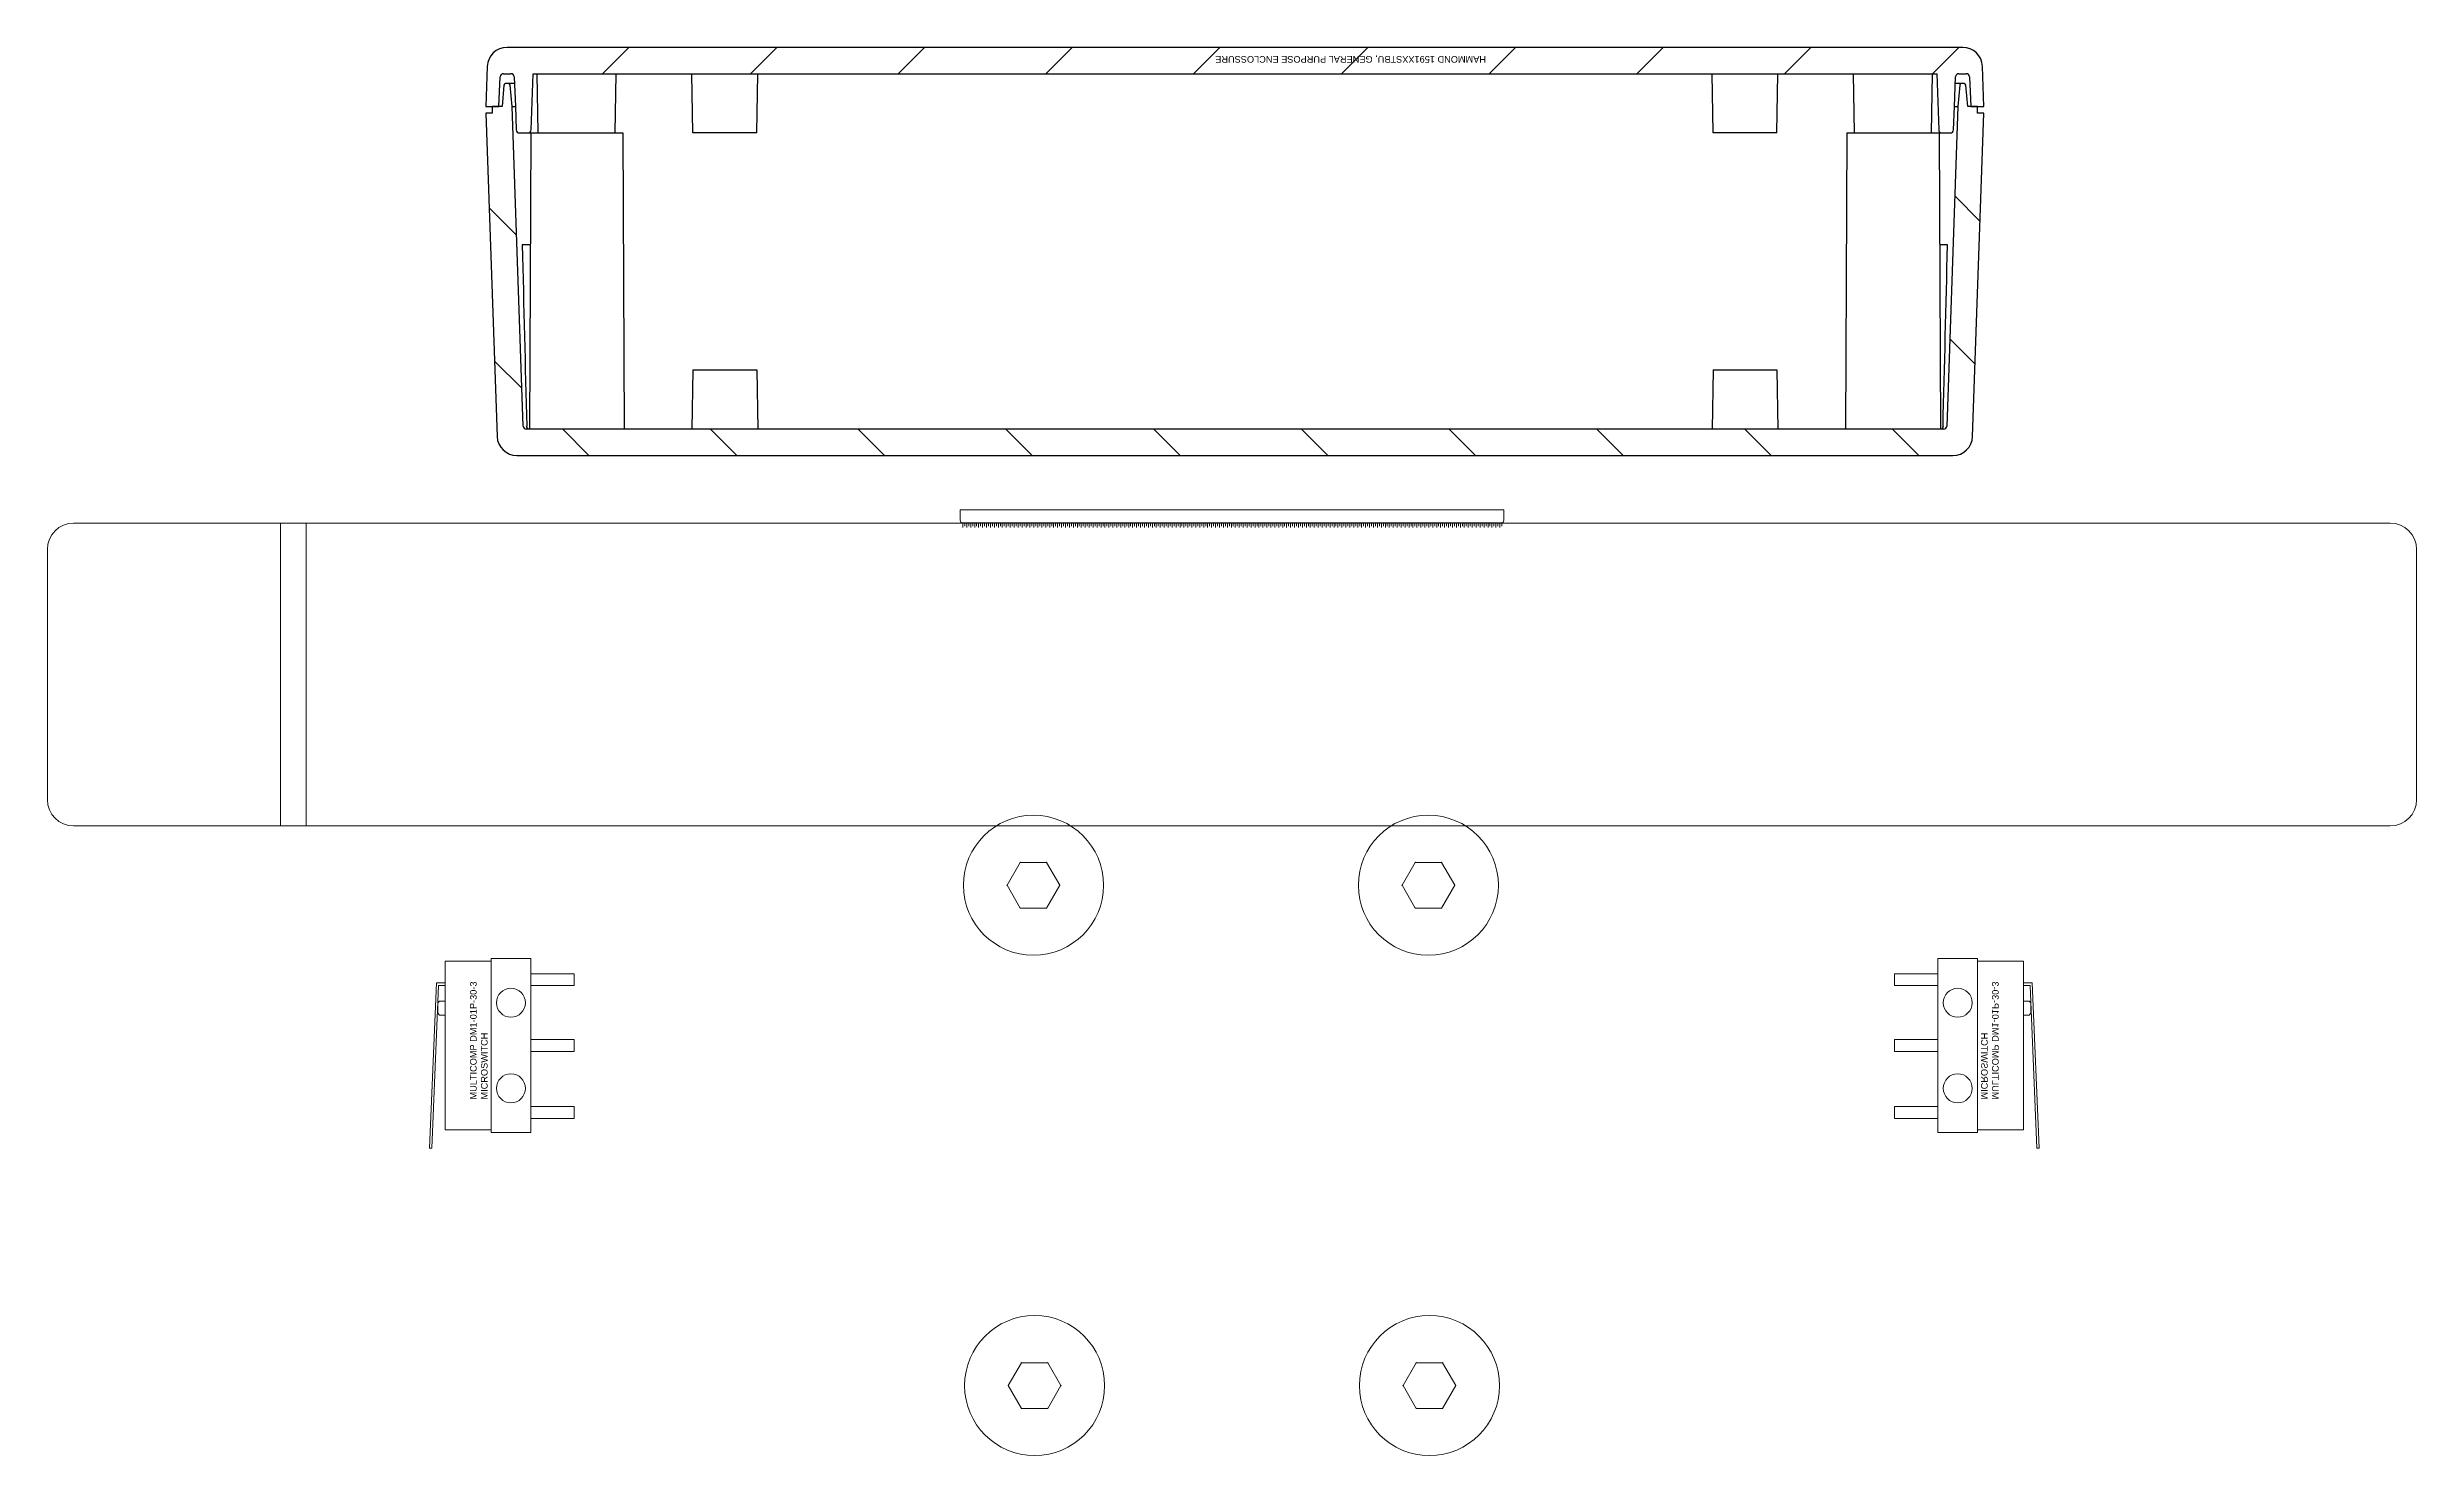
# Model space of a CAD drawing. Header units: millimetres. Extents: x -784753 to 2633, y -710 to 77802.
# Drawn here: x 1872.6 to 2052.6, y 1707.3 to 1814.3 of the extents above; entities that cross this region are included whole.
import ezdxf

# ---------------------------------------------------------------- set-up
doc = ezdxf.new("R2010")
doc.units = ezdxf.units.MM
doc.layers.add('1', color=253, linetype='Continuous', plot=False)
doc.layers.add('ATTRIBUUTIT', color=61, linetype='Continuous')
doc.styles.add('Note Text (ANSI)', font='ARIAL.TTF')

# ---------------------------------------------------------------- blocks, each defined once
blk = doc.blocks.new('MICROSWITCH-LEFT')
at = {"lineweight": 0}
for p, q in [((1274.55, 135.46), (1274.55, 131.96)), ((1274.55, 135.46), (1287.35, 135.46)), ((1288.75, 136.66), (1276.19, 136.12)), ((1276.19, 135.46), (1276.19, 136.12)), ((1276.39, 135.46), (1276.19, 135.46)), ((1276.39, 135.96), (1288.75, 136.46)), ((1276.39, 135.96), (1276.39, 135.46)), ((1277.57, 135.46), (1277.57, 135.81)), ((1277.77, 136.01), (1278.45, 136.01)), ((1278.65, 135.81), (1278.65, 135.46)), ((1287.35, 135.46), (1287.35, 131.96)), ((1288.75, 136.46), (1288.75, 136.66)), ((1274.35, 128.96), (1274.35, 131.96)), ((1287.55, 131.96), (1274.35, 131.96)), ((1287.55, 128.96), (1287.55, 131.96)), ((1274.55, 128.96), (1274.35, 128.96)), ((1274.55, 128.96), (1287.35, 128.96)), ((1280.95, 128.96), (1275.15, 128.96)), ((1275.5, 125.66), (1275.5, 128.96)), ((1280.95, 128.96), (1275.95, 128.96)), ((1275.95, 128.96), (1276.4, 128.96)), ((1276.4, 128.96), (1276.4, 125.66)), ((1280.95, 128.96), (1277.7, 128.96)), ((1280.5, 125.66), (1280.5, 128.96)), ((1280.95, 128.96), (1286.03, 128.96)), ((1280.95, 128.96), (1284.2, 128.96)), ((1281.4, 125.66), (1281.4, 128.96)), ((1285.58, 125.66), (1285.58, 128.96)), ((1286.48, 125.66), (1286.48, 128.96)), ((1287.35, 128.96), (1287.55, 128.96)), ((1287.35, 128.96), (1287.55, 128.96)), ((1275.95, 125.66), (1275.5, 125.66)), ((1276.4, 125.66), (1275.95, 125.66)), ((1280.95, 125.66), (1280.5, 125.66)), ((1280.95, 125.66), (1281.4, 125.66)), ((1286.03, 125.66), (1285.58, 125.66)), ((1286.03, 125.66), (1286.48, 125.66))]:
    blk.add_line(p, q, dxfattribs=at)
for centre in [(1277.7, 130.46), (1284.2, 130.46)]:
    blk.add_circle(centre, 1.1, dxfattribs=at)
for centre, start, end in [((1277.77, 135.81), 90, 180), ((1278.45, 135.81), 0, 90)]:
    blk.add_arc(centre, 0.2, start, end, dxfattribs=at)
at = {"layer": 'ATTRIBUUTIT', "lineweight": 0, "extrusion": (0, 0, -1), "insert": (1285.05, 133.57), "char_height": 0.5, "width": 10.9506, "attachment_point": 1, "text_direction": (-1, 0, 0), "style": 'Note Text (ANSI)'}
blk.add_mtext('MULTICOMP DM1-01P-30-3\\PMICROSWITCH', dxfattribs=at)
blk = doc.blocks.new('HAMMOND-1591XXBTBU-LEFT')
h = blk.add_hatch()
h.set_pattern_fill('ANSI31', color=256, scale=63.5, style=0)
h.set_pattern_definition([(45, (-524.946, -268.1784), (-5.61266, 5.61266), [])])
edge = h.paths.add_edge_path()
edge.add_ellipse((1.5, -0.05), major_axis=(0, 1.5), ratio=1, start_angle=0, end_angle=88)
edge.add_line((0, 0), (-0.11, -3.05))
edge.add_line((-0.11, -3.05), (0.38, -3.05))
edge.add_line((0.38, -3.05), (0.89, -3.05))
edge.add_line((0.89, -3.05), (0.99, -0.79))
edge.add_ellipse((1.24, -0.8), major_axis=(-0.25, 0.011), ratio=1, start_angle=272.5, end_angle=360, ccw=False)
edge.add_line((1.24, -0.55), (1.79, -0.55))
edge.add_ellipse((1.79, -0.8), major_axis=(0, 0.25), ratio=1, start_angle=272.5, end_angle=360, ccw=False)
edge.add_line((2.04, -0.79), (2.14, -3.05))
edge.add_line((2.14, -3.05), (2.2, -4.81))
edge.add_ellipse((2.45, -4.8), major_axis=(-0.25, -0.009), ratio=1, start_angle=0, end_angle=88)
edge.add_line((2.45, -5.05), (3.08, -5.05))
edge.add_ellipse((3.08, -4.8), major_axis=(0, -0.25), ratio=1, start_angle=0, end_angle=88)
edge.add_line((3.33, -4.81), (3.48, -0.55))
edge.add_line((3.48, -0.55), (110.12, -0.55))
edge.add_line((110.12, -0.55), (110.27, -4.81))
edge.add_ellipse((110.52, -4.8), major_axis=(-0.25, -0.009), ratio=1, start_angle=0, end_angle=88)
edge.add_line((110.52, -5.05), (111.15, -5.05))
edge.add_ellipse((111.15, -4.8), major_axis=(0, -0.25), ratio=1, start_angle=0, end_angle=88)
edge.add_line((111.4, -4.81), (111.46, -3.05))
edge.add_line((111.46, -3.05), (111.56, -0.79))
edge.add_ellipse((111.81, -0.8), major_axis=(-0.25, 0.011), ratio=1, start_angle=272.5, end_angle=360, ccw=False)
edge.add_line((111.81, -0.55), (112.36, -0.55))
edge.add_ellipse((112.36, -0.8), major_axis=(0, 0.25), ratio=1, start_angle=272.5, end_angle=360, ccw=False)
edge.add_line((112.61, -0.79), (112.71, -3.05))
edge.add_line((112.71, -3.05), (113.23, -3.05))
edge.add_line((113.23, -3.05), (113.71, -3.05))
edge.add_line((113.71, -3.05), (113.6, 0))
edge.add_ellipse((112.1, -0.05), major_axis=(0.05, -1.5), ratio=1, start_angle=90, end_angle=178)
edge.add_line((112.1, 1.45), (1.5, 1.45))
h = blk.add_hatch()
h.set_pattern_fill('ANSI31', color=256, scale=63.5, angle=-90, style=0)
h.set_pattern_definition([(-45, (-524.946, -268.1784), (5.61266, 5.61266), [])])
edge = h.paths.add_edge_path()
edge.add_line((113.23, -3.55), (113.23, -3.05))
edge.add_line((113.23, -3.05), (112.71, -3.05))
edge.add_line((112.71, -3.05), (112.48, -3.05))
edge.add_line((112.48, -3.05), (112.33, -1.42))
edge.add_ellipse((112.21, -1.43), major_axis=(0.125, 0.011), ratio=1, start_angle=360, end_angle=445)
edge.add_line((112.21, -1.3), (111.99, -1.3))
edge.add_ellipse((111.99, -1.43), major_axis=(0, 0.125), ratio=1, start_angle=0, end_angle=85)
edge.add_line((111.87, -1.42), (111.73, -3.05))
edge.add_line((111.73, -3.05), (110.88, -27.31))
edge.add_ellipse((110.63, -27.3), major_axis=(-0.009, -0.25), ratio=1, start_angle=2, end_angle=90, ccw=False)
edge.add_line((110.63, -27.55), (2.97, -27.55))
edge.add_ellipse((2.97, -27.3), major_axis=(-0.25, 0), ratio=1, start_angle=2, end_angle=90, ccw=False)
edge.add_line((2.72, -27.31), (1.88, -3.05))
edge.add_line((1.88, -3.05), (1.73, -1.42))
edge.add_ellipse((1.61, -1.43), major_axis=(0.125, 0.011), ratio=1, start_angle=360, end_angle=445)
edge.add_line((1.61, -1.3), (1.39, -1.3))
edge.add_ellipse((1.39, -1.43), major_axis=(0, 0.125), ratio=1, start_angle=0, end_angle=85)
edge.add_line((1.27, -1.42), (1.13, -3.05))
edge.add_line((1.13, -3.05), (0.89, -3.05))
edge.add_line((0.89, -3.05), (0.38, -3.05))
edge.add_line((0.38, -3.05), (0.38, -3.55))
edge.add_line((0.38, -3.55), (-0.11, -3.55))
edge.add_line((-0.11, -3.55), (0.75, -28.1))
edge.add_ellipse((2.25, -28.05), major_axis=(-0.05, 1.5), ratio=1, start_angle=90, end_angle=178)
edge.add_line((2.25, -29.55), (111.35, -29.55))
edge.add_ellipse((111.35, -28.05), major_axis=(0, -1.5), ratio=1, start_angle=0, end_angle=88)
edge.add_line((112.85, -28.1), (113.71, -3.55))
edge.add_line((113.71, -3.55), (113.23, -3.55))
for p, q in [((0, 0), (-0.11, -3.05)), ((112.1, 1.45), (1.5, 1.45)), ((113.71, -3.05), (113.6, 0)), ((0.89, -3.05), (0.99, -0.79)), ((1.27, -1.42), (1.13, -3.05)), ((1.24, -0.55), (1.79, -0.55)), ((1.61, -1.3), (1.39, -1.3)), ((2.07, -1.3), (1.61, -1.3)), ((1.88, -3.05), (1.73, -1.42)), ((2.04, -0.79), (2.14, -3.05)), ((3.33, -4.81), (3.48, -0.55)), ((3.48, -0.55), (110.12, -0.55)), ((3.88, -5.05), (3.8, -0.55)), ((9.72, -5.05), (9.8, -0.55)), ((15.63, -5.05), (15.55, -0.55)), ((20.47, -5.05), (20.55, -0.55)), ((93.13, -5.05), (93.05, -0.55)), ((97.97, -5.05), (98.05, -0.55)), ((103.88, -5.05), (103.8, -0.55)), ((109.72, -5.05), (109.8, -0.55)), ((110.12, -0.55), (110.27, -4.81)), ((111.46, -3.05), (111.56, -0.79)), ((111.99, -1.3), (111.54, -1.3)), ((111.87, -1.42), (111.73, -3.05)), ((111.81, -0.55), (112.36, -0.55)), ((112.21, -1.3), (111.99, -1.3)), ((112.48, -3.05), (112.33, -1.42)), ((112.61, -0.79), (112.71, -3.05)), ((-0.11, -3.05), (0.89, -3.05)), ((0.38, -3.55), (-0.11, -3.55)), ((-0.11, -3.55), (0.75, -28.1)), ((1.13, -3.05), (0.38, -3.05)), ((0.38, -3.05), (0.38, -3.55)), ((2.72, -27.31), (1.88, -3.05)), ((1.88, -3.05), (2.14, -3.05)), ((2.14, -3.05), (2.2, -4.81)), ((111.73, -3.05), (110.88, -27.31)), ((111.4, -4.81), (111.46, -3.05)), ((111.46, -3.05), (111.73, -3.05)), ((113.23, -3.05), (112.48, -3.05)), ((112.71, -3.05), (113.71, -3.05)), ((112.85, -28.1), (113.71, -3.55)), ((113.23, -3.55), (113.23, -3.05)), ((113.71, -3.55), (113.23, -3.55)), ((2.45, -5.05), (3.08, -5.05)), ((3.08, -5.05), (3.3, -5.05)), ((3.3, -5.05), (3.2, -27.55)), ((3.3, -5.05), (10.3, -5.05)), ((10.3, -5.05), (10.4, -27.55)), ((20.47, -5.05), (15.63, -5.05)), ((97.97, -5.05), (93.13, -5.05)), ((103.3, -5.05), (103.2, -27.55)), ((103.3, -5.05), (110.3, -5.05)), ((110.3, -5.05), (110.4, -27.55)), ((110.3, -5.05), (110.52, -5.05)), ((110.52, -5.05), (111.15, -5.05)), ((3.26, -13.55), (2.66, -13.55)), ((110.94, -13.55), (110.34, -13.55)), ((15.63, -23.05), (15.55, -27.55)), ((15.63, -23.05), (20.47, -23.05)), ((20.47, -23.05), (20.55, -27.55)), ((93.13, -23.05), (93.05, -27.55)), ((93.13, -23.05), (97.97, -23.05)), ((97.97, -23.05), (98.05, -27.55)), ((110.63, -27.55), (2.97, -27.55)), ((2.25, -29.55), (111.35, -29.55))]:
    blk.add_line(p, q)
at = {"flags": 128}
for points in [[(3.18, -27.55), (3.17, -27.55), (3.16, -27.55), (3.15, -27.55), (3.14, -27.54), (3.13, -27.54), (3.12, -27.54), (3.11, -27.53), (3.1, -27.52), (3.09, -27.51), (3.08, -27.5), (3.07, -27.5), (3.06, -27.48), (3.05, -27.47), (3.04, -27.46), (3.04, -27.45), (3.03, -27.44), (3.02, -27.42), (3.02, -27.41), (3.01, -27.39), (3.01, -27.38), (3.01, -27.36), (3.01, -27.35), (3, -27.33), (3, -27.31)], [(110.6, -27.31), (110.6, -27.33), (110.6, -27.35), (110.59, -27.36), (110.59, -27.38), (110.59, -27.39), (110.58, -27.41), (110.58, -27.42), (110.57, -27.44), (110.57, -27.45), (110.56, -27.46), (110.55, -27.47), (110.54, -27.48), (110.53, -27.5), (110.53, -27.5), (110.52, -27.51), (110.51, -27.52), (110.5, -27.53), (110.49, -27.54), (110.47, -27.54), (110.46, -27.54), (110.45, -27.55), (110.44, -27.55), (110.43, -27.55), (110.42, -27.55)]]:
    blk.add_lwpolyline(points, dxfattribs=at)
for centre, radius, start, end in [((1.5, -0.05), 1.5, 90, 178), ((112.1, -0.05), 1.5, 2, 90), ((1.24, -0.8), 0.25, 90, 177.5), ((1.39, -1.43), 0.125, 90, 175), ((1.61, -1.43), 0.125, 5, 90), ((1.79, -0.8), 0.25, 2.5, 90), ((111.81, -0.8), 0.25, 90, 177.5), ((111.99, -1.43), 0.125, 90, 175), ((112.21, -1.43), 0.125, 5, 90), ((112.36, -0.8), 0.25, 2.5, 90), ((2.45, -4.8), 0.25, 182, 270), ((3.08, -4.8), 0.25, 270, 358), ((110.52, -4.8), 0.25, 182, 270), ((111.15, -4.8), 0.25, 270, 358), ((2.25, -28.05), 1.5, 182, 270), ((2.97, -27.3), 0.25, 182, 270), ((110.63, -27.3), 0.25, 270, 358), ((111.35, -28.05), 1.5, 270, 358)]:
    blk.add_arc(centre, radius, start, end)
for centre, major_axis, start_param, end_param in [((3.73, 1.09), (-2.59, 114.58), 1.698683, 1.821053), ((109.87, 1.09), (2.59, 114.58), 4.462133, 4.584503)]:
    blk.add_ellipse(centre, major_axis=major_axis, ratio=0.012351, start_param=start_param, end_param=end_param)
at = {"layer": 'ATTRIBUUTIT', "lineweight": 0, "insert": (75.88, 0.29), "char_height": 2.5, "width": 43.6242, "attachment_point": 1, "rotation": 180, "style": 'Note Text (ANSI)'}
blk.add_mtext('{\\fArial|b0|i0|c0|p0;\\H0.2x;HAMMOND 1591XXSTBU, GENERAL PURPOSE ENCLOSSURE}', dxfattribs=at)
blk = doc.blocks.new('M5-FLATHEAD-TOP')
at = {"lineweight": 0}
for p, q in [((1017.72, 165.82), (1016.72, 164.09)), ((1019.72, 165.82), (1017.72, 165.82)), ((1020.72, 164.09), (1019.72, 165.82)), ((1016.72, 164.09), (1017.72, 162.36)), ((1019.72, 162.36), (1020.72, 164.09)), ((1017.72, 162.36), (1019.72, 162.36))]:
    blk.add_line(p, q, dxfattribs=at)
blk.add_circle((1018.72, 164.09), 5.32, dxfattribs=at)
for p in [(1017.72, 165.82), (1019.72, 165.82), (1016.72, 164.09), (1020.72, 164.09), (1017.72, 162.36), (1019.72, 162.36)]:
    blk.add_point(p, dxfattribs=at)
blk = doc.blocks.new('AKKU-BOTTOMS')
at = {"layer": '1', "lineweight": 0}
for p, q in [((1299.02, -75.81), (1475.02, -75.81)), ((1314.74, -75.81), (1314.74, -98.81)), ((1316.69, -75.81), (1316.69, -98.81)), ((1297.02, -96.81), (1297.02, -77.81)), ((1477.02, -77.81), (1477.02, -96.81)), ((1475.02, -98.81), (1299.02, -98.81))]:
    blk.add_line(p, q, dxfattribs=at)
for centre, start, end in [((1299.02, -77.81), 90, 180), ((1475.02, -77.81), 0, 90), ((1299.02, -96.81), 180, 270), ((1475.02, -96.81), 270, 0)]:
    blk.add_arc(centre, 2, start, end, dxfattribs=at)
blk = doc.blocks.new('TARRATEIPPI-LEFT')
at = {"lineweight": 0}
for p, q in [((980.38, 223.71), (979.58, 223.71)), ((979.58, 223.71), (979.58, 182.41)), ((980.58, 223.56), (980.83, 223.56)), ((980.58, 182.61), (980.58, 223.51)), ((980.58, 223.41), (980.92, 223.41)), ((980.58, 223.26), (980.83, 223.26)), ((980.58, 223.11), (980.92, 223.11)), ((980.58, 222.96), (980.83, 222.96)), ((980.58, 222.81), (980.92, 222.81)), ((980.58, 222.66), (980.83, 222.66)), ((980.58, 222.51), (980.92, 222.51)), ((980.58, 222.36), (980.83, 222.36)), ((980.58, 222.21), (980.92, 222.21)), ((980.58, 222.06), (980.83, 222.06)), ((980.58, 221.91), (980.92, 221.91)), ((980.58, 221.76), (980.83, 221.76)), ((980.58, 221.61), (980.92, 221.61)), ((980.58, 221.46), (980.83, 221.46)), ((980.58, 221.31), (980.92, 221.31)), ((980.58, 221.16), (980.83, 221.16)), ((980.58, 221.01), (980.92, 221.01)), ((980.58, 220.86), (980.83, 220.86)), ((980.58, 220.71), (980.92, 220.71)), ((980.58, 220.56), (980.83, 220.56)), ((980.58, 220.41), (980.92, 220.41)), ((980.58, 220.26), (980.83, 220.26)), ((980.58, 220.11), (980.92, 220.11)), ((980.58, 219.96), (980.83, 219.96)), ((980.58, 219.81), (980.92, 219.81)), ((980.58, 219.66), (980.83, 219.66)), ((980.58, 219.51), (980.92, 219.51)), ((980.58, 219.36), (980.83, 219.36)), ((980.58, 219.21), (980.92, 219.21)), ((980.58, 219.06), (980.83, 219.06)), ((980.58, 218.91), (980.92, 218.91)), ((980.58, 218.76), (980.83, 218.76)), ((980.58, 218.61), (980.92, 218.61)), ((980.58, 218.46), (980.83, 218.46)), ((980.58, 218.31), (980.92, 218.31)), ((980.58, 218.16), (980.83, 218.16)), ((980.58, 218.01), (980.92, 218.01)), ((980.58, 217.86), (980.83, 217.86)), ((980.58, 217.71), (980.92, 217.71)), ((980.58, 217.56), (980.83, 217.56)), ((980.58, 217.41), (980.92, 217.41)), ((980.58, 217.26), (980.83, 217.26)), ((980.58, 217.11), (980.92, 217.11)), ((980.58, 216.96), (980.83, 216.96)), ((980.58, 216.81), (980.92, 216.81)), ((980.58, 216.66), (980.83, 216.66)), ((980.58, 216.51), (980.92, 216.51)), ((980.58, 216.36), (980.83, 216.36)), ((980.58, 216.21), (980.92, 216.21)), ((980.58, 216.06), (980.83, 216.06)), ((980.58, 215.91), (980.92, 215.91)), ((980.58, 215.76), (980.83, 215.76)), ((980.58, 215.61), (980.92, 215.61)), ((980.58, 215.46), (980.83, 215.46)), ((980.58, 215.31), (980.92, 215.31)), ((980.58, 215.16), (980.83, 215.16)), ((980.58, 215.01), (980.92, 215.01)), ((980.58, 214.86), (980.83, 214.86)), ((980.58, 214.71), (980.92, 214.71)), ((980.58, 214.56), (980.83, 214.56)), ((980.58, 214.41), (980.92, 214.41)), ((980.58, 214.26), (980.83, 214.26)), ((980.58, 214.11), (980.92, 214.11)), ((980.58, 213.96), (980.83, 213.96)), ((980.58, 213.81), (980.92, 213.81)), ((980.58, 213.66), (980.83, 213.66)), ((980.58, 213.51), (980.92, 213.51)), ((980.58, 213.36), (980.83, 213.36)), ((980.58, 213.21), (980.92, 213.21)), ((980.58, 213.06), (980.83, 213.06)), ((980.58, 212.91), (980.92, 212.91)), ((980.58, 212.76), (980.83, 212.76)), ((980.58, 212.61), (980.92, 212.61)), ((980.58, 212.46), (980.83, 212.46)), ((980.58, 212.31), (980.92, 212.31)), ((980.58, 212.16), (980.83, 212.16)), ((980.58, 212.01), (980.92, 212.01)), ((980.58, 211.86), (980.83, 211.86)), ((980.58, 211.71), (980.92, 211.71)), ((980.58, 211.56), (980.83, 211.56)), ((980.58, 211.41), (980.92, 211.41)), ((980.58, 211.26), (980.83, 211.26)), ((980.58, 211.11), (980.92, 211.11)), ((980.58, 210.96), (980.83, 210.96)), ((980.58, 210.81), (980.92, 210.81)), ((980.58, 210.66), (980.83, 210.66)), ((980.58, 210.51), (980.92, 210.51)), ((980.58, 210.36), (980.83, 210.36)), ((980.58, 210.21), (980.92, 210.21)), ((980.58, 210.06), (980.83, 210.06)), ((980.58, 209.91), (980.92, 209.91)), ((980.58, 209.76), (980.83, 209.76)), ((980.58, 209.61), (980.92, 209.61)), ((980.58, 209.46), (980.83, 209.46)), ((980.58, 209.31), (980.92, 209.31)), ((980.58, 209.16), (980.83, 209.16)), ((980.58, 209.01), (980.92, 209.01)), ((980.58, 208.86), (980.83, 208.86)), ((980.58, 208.71), (980.92, 208.71)), ((980.58, 208.56), (980.83, 208.56)), ((980.58, 208.41), (980.92, 208.41)), ((980.58, 208.26), (980.83, 208.26)), ((980.58, 208.11), (980.92, 208.11)), ((980.58, 207.96), (980.83, 207.96)), ((980.58, 207.81), (980.92, 207.81)), ((980.58, 207.66), (980.83, 207.66)), ((980.58, 207.51), (980.92, 207.51)), ((980.58, 207.36), (980.83, 207.36)), ((980.58, 207.21), (980.92, 207.21)), ((980.58, 207.06), (980.83, 207.06)), ((980.58, 206.91), (980.92, 206.91)), ((980.58, 206.76), (980.83, 206.76)), ((980.58, 206.61), (980.92, 206.61)), ((980.58, 206.46), (980.83, 206.46)), ((980.58, 206.31), (980.92, 206.31)), ((980.58, 206.16), (980.83, 206.16)), ((980.58, 206.01), (980.92, 206.01)), ((980.58, 205.86), (980.83, 205.86)), ((980.58, 205.71), (980.92, 205.71)), ((980.58, 205.56), (980.83, 205.56)), ((980.58, 205.41), (980.92, 205.41)), ((980.58, 205.26), (980.83, 205.26)), ((980.58, 205.11), (980.92, 205.11)), ((980.58, 204.96), (980.83, 204.96)), ((980.58, 204.81), (980.92, 204.81)), ((980.58, 204.66), (980.83, 204.66)), ((980.58, 204.51), (980.92, 204.51)), ((980.58, 204.36), (980.83, 204.36)), ((980.58, 204.21), (980.92, 204.21)), ((980.58, 204.06), (980.83, 204.06)), ((980.58, 203.91), (980.92, 203.91)), ((980.58, 203.76), (980.83, 203.76)), ((980.58, 203.61), (980.92, 203.61)), ((980.58, 203.46), (980.83, 203.46)), ((980.58, 203.31), (980.92, 203.31)), ((980.58, 203.16), (980.83, 203.16)), ((980.58, 203.01), (980.92, 203.01)), ((980.58, 202.86), (980.83, 202.86)), ((980.58, 202.71), (980.92, 202.71)), ((980.58, 202.56), (980.83, 202.56)), ((980.58, 202.41), (980.92, 202.41)), ((980.58, 202.26), (980.83, 202.26)), ((980.58, 202.11), (980.92, 202.11)), ((980.58, 201.96), (980.83, 201.96)), ((980.58, 201.81), (980.92, 201.81)), ((980.58, 201.66), (980.83, 201.66)), ((980.58, 201.51), (980.92, 201.51)), ((980.58, 201.36), (980.83, 201.36)), ((980.58, 201.21), (980.92, 201.21)), ((980.58, 201.06), (980.83, 201.06)), ((980.58, 200.91), (980.92, 200.91)), ((980.58, 200.76), (980.83, 200.76)), ((980.58, 200.61), (980.92, 200.61)), ((980.58, 200.46), (980.83, 200.46)), ((980.58, 200.31), (980.92, 200.31)), ((980.58, 200.16), (980.83, 200.16)), ((980.58, 200.01), (980.92, 200.01)), ((980.58, 199.86), (980.83, 199.86)), ((980.58, 199.71), (980.92, 199.71)), ((980.58, 199.56), (980.83, 199.56)), ((980.58, 199.41), (980.92, 199.41)), ((980.58, 199.26), (980.83, 199.26)), ((980.58, 199.11), (980.92, 199.11)), ((980.58, 198.96), (980.83, 198.96)), ((980.58, 198.81), (980.92, 198.81)), ((980.58, 198.66), (980.83, 198.66)), ((980.58, 198.51), (980.92, 198.51)), ((980.58, 198.36), (980.83, 198.36)), ((980.58, 198.21), (980.92, 198.21)), ((980.58, 198.06), (980.83, 198.06)), ((980.58, 197.91), (980.92, 197.91)), ((980.58, 197.76), (980.83, 197.76)), ((980.58, 197.61), (980.92, 197.61)), ((980.58, 197.46), (980.83, 197.46)), ((980.58, 197.31), (980.92, 197.31)), ((980.58, 197.16), (980.83, 197.16)), ((980.58, 197.01), (980.92, 197.01)), ((980.58, 196.86), (980.83, 196.86)), ((980.58, 196.71), (980.92, 196.71)), ((980.58, 196.56), (980.83, 196.56)), ((980.58, 196.41), (980.92, 196.41)), ((980.58, 196.26), (980.83, 196.26)), ((980.58, 196.11), (980.92, 196.11)), ((980.58, 195.96), (980.83, 195.96)), ((980.58, 195.81), (980.92, 195.81)), ((980.58, 195.66), (980.83, 195.66)), ((980.58, 195.51), (980.92, 195.51)), ((980.58, 195.36), (980.83, 195.36)), ((980.58, 195.21), (980.92, 195.21)), ((980.58, 195.06), (980.83, 195.06)), ((980.58, 194.91), (980.92, 194.91)), ((980.58, 194.76), (980.83, 194.76)), ((980.58, 194.61), (980.92, 194.61)), ((980.58, 194.46), (980.83, 194.46)), ((980.58, 194.31), (980.92, 194.31)), ((980.58, 194.16), (980.83, 194.16)), ((980.58, 194.01), (980.92, 194.01)), ((980.58, 193.86), (980.83, 193.86)), ((980.58, 193.71), (980.92, 193.71)), ((980.58, 193.56), (980.83, 193.56)), ((980.58, 193.41), (980.92, 193.41)), ((980.58, 193.26), (980.83, 193.26)), ((980.58, 193.11), (980.92, 193.11)), ((980.58, 192.96), (980.83, 192.96)), ((980.58, 192.81), (980.92, 192.81)), ((980.58, 192.66), (980.83, 192.66)), ((980.58, 192.51), (980.92, 192.51)), ((980.58, 192.36), (980.83, 192.36)), ((980.58, 192.21), (980.92, 192.21)), ((980.58, 192.06), (980.83, 192.06)), ((980.58, 191.91), (980.92, 191.91)), ((980.58, 191.76), (980.83, 191.76)), ((980.58, 191.61), (980.92, 191.61)), ((980.58, 191.46), (980.83, 191.46)), ((980.58, 191.31), (980.92, 191.31)), ((980.58, 191.16), (980.83, 191.16)), ((980.58, 191.01), (980.92, 191.01)), ((980.58, 190.86), (980.83, 190.86)), ((980.58, 190.71), (980.92, 190.71)), ((980.58, 190.56), (980.83, 190.56)), ((980.58, 190.41), (980.92, 190.41)), ((980.58, 190.26), (980.83, 190.26)), ((980.58, 190.11), (980.92, 190.11)), ((980.58, 189.96), (980.83, 189.96)), ((980.58, 189.81), (980.92, 189.81)), ((980.58, 189.66), (980.83, 189.66)), ((980.58, 189.51), (980.92, 189.51)), ((980.58, 189.36), (980.83, 189.36)), ((980.58, 189.21), (980.92, 189.21)), ((980.58, 189.06), (980.83, 189.06)), ((980.58, 188.91), (980.92, 188.91)), ((980.58, 188.76), (980.83, 188.76)), ((980.58, 188.61), (980.92, 188.61)), ((980.58, 188.46), (980.83, 188.46)), ((980.58, 188.31), (980.92, 188.31)), ((980.58, 188.16), (980.83, 188.16)), ((980.58, 188.01), (980.92, 188.01)), ((980.58, 187.86), (980.83, 187.86)), ((980.58, 187.71), (980.92, 187.71)), ((980.58, 187.56), (980.83, 187.56)), ((980.58, 187.41), (980.92, 187.41)), ((980.58, 187.26), (980.83, 187.26)), ((980.58, 187.11), (980.92, 187.11)), ((980.58, 186.96), (980.83, 186.96)), ((980.58, 186.81), (980.92, 186.81)), ((980.58, 186.66), (980.83, 186.66)), ((980.58, 186.51), (980.92, 186.51)), ((980.58, 186.36), (980.83, 186.36)), ((980.58, 186.21), (980.92, 186.21)), ((980.58, 186.06), (980.83, 186.06)), ((980.58, 185.91), (980.92, 185.91)), ((980.58, 185.76), (980.83, 185.76)), ((980.58, 185.61), (980.92, 185.61)), ((980.58, 185.46), (980.83, 185.46)), ((980.58, 185.31), (980.92, 185.31)), ((980.58, 185.16), (980.83, 185.16)), ((980.58, 185.01), (980.92, 185.01)), ((980.58, 184.86), (980.83, 184.86)), ((980.58, 184.71), (980.92, 184.71)), ((980.58, 184.56), (980.83, 184.56)), ((980.58, 184.41), (980.92, 184.41)), ((980.58, 184.26), (980.83, 184.26)), ((980.58, 184.11), (980.92, 184.11)), ((980.58, 183.96), (980.83, 183.96)), ((980.58, 183.81), (980.92, 183.81)), ((980.58, 183.66), (980.83, 183.66)), ((979.58, 182.41), (979.58, 182.41)), ((979.58, 182.41), (980.38, 182.41)), ((980.58, 183.51), (980.92, 183.51)), ((980.58, 183.36), (980.83, 183.36)), ((980.58, 183.21), (980.92, 183.21)), ((980.58, 183.06), (980.83, 183.06)), ((980.58, 182.91), (980.92, 182.91)), ((980.58, 182.76), (980.83, 182.76)), ((980.58, 182.61), (980.92, 182.61))]:
    blk.add_line(p, q, dxfattribs=at)
for centre, start, end in [((980.38, 223.51), 0, 90), ((980.38, 182.61), 270, 0)]:
    blk.add_arc(centre, 0.2, start, end, dxfattribs=at)

msp = doc.modelspace()

# ---------------------------------------------------------------- block references
at = {"lineweight": 0}
for name, p in [('HAMMOND-1591XXBTBU-LEFT', (1905.981, 1812.854)), ('AKKU-BOTTOMS', (575.538, 1853.981)), ('M5-FLATHEAD-TOP', (928.76, 1586.579)), ('M5-FLATHEAD-TOP', (958.76, 1586.579)), ('M5-FLATHEAD-TOP', (928.845, 1548.579)), ('M5-FLATHEAD-TOP', (958.845, 1548.579))]:
    msp.add_blockref(name, p, dxfattribs=at)
at = {"lineweight": 0, "rotation": 270}
for name, p in [('TARRATEIPPI-LEFT', (1759.503, 2758.766)), ('MICROSWITCH-LEFT', (1887.236, 3019.443))]:
    msp.add_blockref(name, p, dxfattribs=at)
at = {"lineweight": 0, "xscale": -1, "rotation": 90.00000000000001}
msp.add_blockref('MICROSWITCH-LEFT', (2038.242, 3019.443), dxfattribs=at)

doc.saveas('drawing.dxf')
